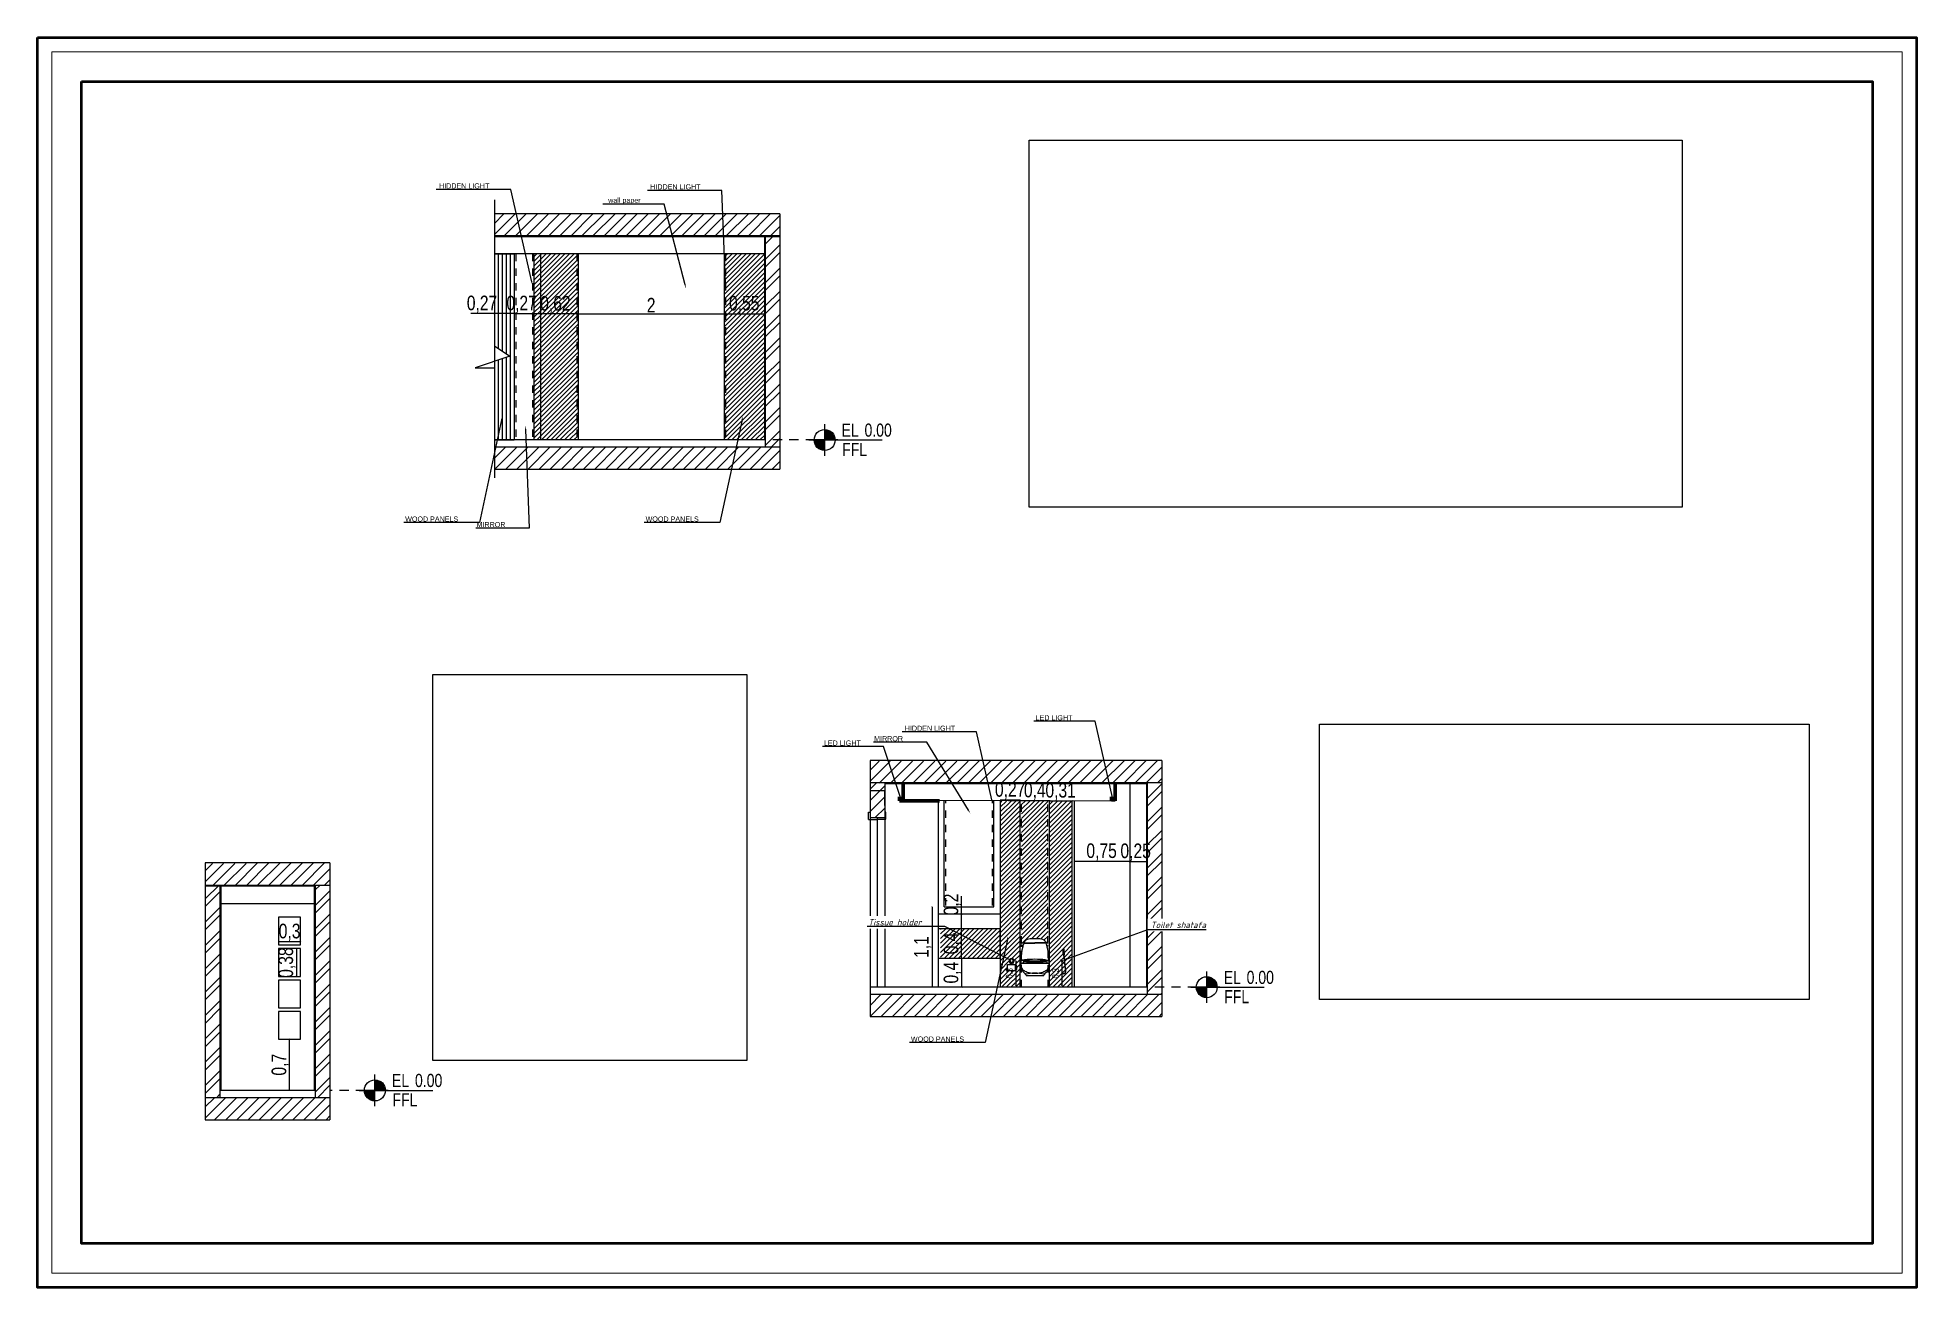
# Model space of a CAD drawing. Header units: inches. Extents: x -279 to 561, y -345 to 342.
# Drawn here: x -198.58 to -172.88, y -144.35 to -127.26 of the extents above; entities that cross this region are included whole.
import ezdxf
from ezdxf import colors
from ezdxf.entities.mleader import LeaderData, LeaderLine
from ezdxf.enums import TextEntityAlignment as Align
from ezdxf.math import Vec2, Vec3

# ---------------------------------------------------------------- set-up
doc = ezdxf.new("R2010")
doc.units = ezdxf.units.IN
doc.header["$LTSCALE"] = 0.5
doc.header["$MEASUREMENT"] = 0
doc.linetypes.add('HIDDEN2', pattern=[0.1875, 0.125, -0.0625])
doc.linetypes.add('MV-X3EW$0$HIDDEN', pattern=[0.375, 0.25, -0.125])
for name, color, linetype in [('A-ANNO-LEVL-100', 7, 'Continuous'), ('BD-ALCIPAN', 124, 'Continuous'), ('BD-AYDINLATMA', 40, 'Continuous'), ('CADER', 7, 'Continuous'), ('col', 36, 'Continuous'), ('detail 1', 8, 'Continuous'), ('i dec', 9, 'Continuous'), ('I SECTION', 7, 'Continuous'), ('I WALL2', 3, 'Continuous'), ('LIGHT', 2, 'Continuous'), ('model', 250, 'Continuous'), ('MV-X3EW$0$M-HVAC-SLDF', 2, 'Continuous'), ('S-DIM', 7, 'Continuous'), ('TEXT', 3, 'Continuous'), ('WAL', 7, 'Continuous'), ('WATER', 50, 'Continuous'), ('WC-DET1', 15, 'Continuous'), ('WC-OUTL', 7, 'Continuous'), ('WC-SERIAL', 4, 'Continuous'), ('WFRAME', 6, 'Continuous')]:
    doc.layers.add(name, color=color, linetype=linetype)
doc.layers.add('G-ANNO-HLIN', color=5, linetype='Continuous', lineweight=50)
doc.styles.add('ROM', font='AGENCYR.TTF', dxfattribs={"width": 0.8})
doc.styles.get("Standard").update_dxf_attribs({"font": 'arial.ttf'})
doc.styles.add('T25-50', font='STENCIL.shx', dxfattribs={"height": 0.125})
doc.styles.add('WMF-Arial0', font='arial.ttf', dxfattribs={"width": 0.75})
doc.styles.add('Чертежный курсив', font='isocpeui.ttf')
doc.dimstyles.new('Copy(9) of ISO-25', dxfattribs={"dimtxt": 0.2, "dimasz": 0.02, "dimexe": 0.05, "dimexo": 0.05, "dimgap": 0.02, "dimtad": 1, "dimtxsty": 'ROM', "dimblk": 'ARCHTICK', "dimcen": 0.03, "dimse1": 1, "dimse2": 1, "dimclrd": 248, "dimclrt": 248, "dimadec": 0, "dimazin": 0, "dimtfac": 1, "dimtmove": 0, "dimatfit": 3, "dimldrblk": 'DOT', "dimfxl": 1, "dimarcsym": 0})
doc.dimstyles.new('Emana', dxfattribs={"dimscale": 0, "dimtxt": 0.09375, "dimasz": 0.04, "dimexe": 0, "dimexo": 0, "dimgap": 0.04, "dimtad": 1, "dimdec": 1, "dimzin": 0, "dimdsep": 46, "dimtxsty": 'WMF-Arial0', "dimblk": 'ARCHTICK', "dimcen": 1, "dimse1": 1, "dimse2": 1, "dimclrd": 7, "dimclrt": 7, "dimadec": 0, "dimazin": 0, "dimtfac": 1, "dimtdec": 1, "dimtix": 1, "dimtmove": 2, "dimatfit": 3, "dimldrblk": 'Osama', "dimfxl": 0, "dimtolj": 1, "dimtzin": 0, "dimarcsym": 0})
doc.dimstyles.get("Standard").update_dxf_attribs({"dimtxt": 0.18, "dimasz": 0.18, "dimexe": 0.18, "dimexo": 0.0625, "dimgap": 0.09, "dimtad": 0, "dimtih": 1, "dimtoh": 1, "dimzin": 0, "dimdsep": 46, "dimtxsty": 'Standard', "dimcen": 0.09, "dimadec": 0, "dimazin": 0, "dimtfac": 1, "dimtofl": 0, "dimtmove": 0, "dimatfit": 3, "dimfxl": 1, "dimtolj": 1, "dimtzin": 0, "dimarcsym": 0})
picture_1 = doc.add_image_def('image12.jpg', size_in_pixel=(3840, 2160))
picture_2 = doc.add_image_def('image14.jpg', size_in_pixel=(3840, 2160))
picture_3 = doc.add_image_def('image15.jpg', size_in_pixel=(1631, 2005))
pattern_1 = [(45, (-103.90245, 34.97428), (-0.031819805, 0.031819805), [])]
pattern_2 = [(45, (-348.95576, -129.93962), (-0.159099, 0.159099), []), (45, (-348.8497, -129.93962), (-0.159099, 0.159099), [])]

# ---------------------------------------------------------------- blocks, each defined once
blk = doc.blocks.new('*U473')
h = blk.add_hatch(color=256)
h.dxf.hatch_style = 1
h.paths.add_polyline_path([(0, 50), (0, 0), (50, 0, 0.414214)])
h.paths.add_polyline_path([(0, 0), (-50, 0, 0.414214), (0, -50)])
for p, q in [((-75, 0), (63.1, 0)), ((63.1, 0), (-50, 0)), ((0, -75), (0, 75)), ((0, 0), (274.6, 0))]:
    blk.add_line(p, q)
blk.add_circle((0, 0), 50)
at = {"style": 'T25-50', "width": 0.8}
for s, p in [('EL', (81.1, 15.3)), ('FFL', (83.5, -76.3))]:
    blk.add_text(s, height=62.5, dxfattribs=at).set_placement(p)
blk.add_attdef('LEVEL', (190.3, 15.9), '', height=62.5, dxfattribs=at)
blk = doc.blocks.new('_ArchTick')
at = {"color": 0, "linetype": 'ByBlock', "const_width": 0.15}
blk.add_lwpolyline([(-0.5, -0.5), (0.5, 0.5)], dxfattribs=at)
blk = doc.blocks.new('*D702')
at = {"layer": 'Defpoints', "color": 0, "transparency": 16777216}
for p in [(-419.137, -144.157), (-417.138, -144.157), (-417.138, -144.469)]:
    blk.add_point(p, dxfattribs=at)
at = {"layer": 'WAL', "color": 248, "lineweight": -2, "transparency": 16777216}
blk.add_line((-419.137, -144.469), (-417.138, -144.469), dxfattribs=at)
at = {"layer": 'WAL', "color": 248, "lineweight": -2, "transparency": 16777216, "xscale": 0.02, "yscale": 0.02, "zscale": 0.02, "rotation": 180}
blk.add_blockref('_ArchTick', (-419.137, -144.469), dxfattribs=at)
at = {"layer": 'WAL', "color": 248, "lineweight": -2, "transparency": 16777216, "xscale": 0.02, "yscale": 0.02, "zscale": 0.02}
blk.add_blockref('_ArchTick', (-417.138, -144.469), dxfattribs=at)
at = {"layer": 'WAL', "color": 248, "transparency": 16777216, "insert": (-418.137, -144.349), "char_height": 0.2, "attachment_point": 5, "style": 'ROM'}
blk.add_mtext('2', dxfattribs=at)
blk = doc.blocks.new('_DOT')
at = {"color": 0, "linetype": 'ByBlock'}
blk.add_line((-0.5, 0), (-1, 0), dxfattribs=at)
at = {"color": 0, "linetype": 'ByBlock', "const_width": 0.5}
blk.add_lwpolyline([(-0.25, 0, 1), (0.25, 0, 1)], format="xyb", close=True, dxfattribs=at)
blk = doc.blocks.new('*D706')
at = {"layer": 'Defpoints', "color": 0, "transparency": 16777216}
for p in [(-417.138, -144.418), (-416.586, -144.418), (-416.586, -144.467)]:
    blk.add_point(p, dxfattribs=at)
at = {"layer": 'WAL', "color": 248, "lineweight": -2, "transparency": 16777216}
blk.add_line((-417.138, -144.467), (-416.586, -144.467), dxfattribs=at)
at = {"layer": 'WAL', "color": 248, "lineweight": -2, "transparency": 16777216, "xscale": 0.02, "yscale": 0.02, "zscale": 0.02, "rotation": 180}
blk.add_blockref('_ArchTick', (-417.138, -144.467), dxfattribs=at)
at = {"layer": 'WAL', "color": 248, "lineweight": -2, "transparency": 16777216, "xscale": 0.02, "yscale": 0.02, "zscale": 0.02}
blk.add_blockref('_ArchTick', (-416.586, -144.467), dxfattribs=at)
at = {"layer": 'WAL', "color": 248, "transparency": 16777216, "insert": (-416.862, -144.34), "char_height": 0.2, "attachment_point": 5, "style": 'ROM'}
blk.add_mtext('0,55', dxfattribs=at)
blk = doc.blocks.new('*D703')
at = {"layer": 'Defpoints', "color": 0, "transparency": 16777216}
for p in [(-419.762, -144.469), (-419.762, -144.835), (-419.137, -144.835)]:
    blk.add_point(p, dxfattribs=at)
at = {"layer": 'WAL', "color": 248, "lineweight": -2, "transparency": 16777216}
blk.add_line((-419.137, -144.469), (-419.762, -144.469), dxfattribs=at)
at = {"layer": 'WAL', "color": 248, "lineweight": -2, "transparency": 16777216, "xscale": 0.02, "yscale": 0.02, "zscale": 0.02, "rotation": 180}
blk.add_blockref('_ArchTick', (-419.762, -144.469), dxfattribs=at)
at = {"layer": 'WAL', "color": 248, "lineweight": -2, "transparency": 16777216, "xscale": 0.02, "yscale": 0.02, "zscale": 0.02}
blk.add_blockref('_ArchTick', (-419.137, -144.469), dxfattribs=at)
at = {"layer": 'WAL', "color": 248, "transparency": 16777216, "insert": (-419.449, -144.342), "char_height": 0.2, "attachment_point": 5, "style": 'ROM'}
blk.add_mtext('0,62', dxfattribs=at)
blk = doc.blocks.new('*D704')
at = {"layer": 'Defpoints', "color": 0, "transparency": 16777216}
for p in [(-420.012, -144.466), (-420.012, -144.519), (-419.742, -144.526)]:
    blk.add_point(p, dxfattribs=at)
at = {"layer": 'WAL', "color": 248, "lineweight": -2, "transparency": 16777216}
blk.add_line((-419.742, -144.466), (-420.012, -144.466), dxfattribs=at)
at = {"layer": 'WAL', "color": 248, "lineweight": -2, "transparency": 16777216, "xscale": 0.02, "yscale": 0.02, "zscale": 0.02, "rotation": 180}
blk.add_blockref('_ArchTick', (-420.012, -144.466), dxfattribs=at)
at = {"layer": 'WAL', "color": 248, "lineweight": -2, "transparency": 16777216, "xscale": 0.02, "yscale": 0.02, "zscale": 0.02}
blk.add_blockref('_ArchTick', (-419.742, -144.466), dxfattribs=at)
at = {"layer": 'WAL', "color": 248, "transparency": 16777216, "insert": (-419.912, -144.338), "char_height": 0.2, "attachment_point": 5, "style": 'ROM'}
blk.add_mtext('0,27', dxfattribs=at)
blk = doc.blocks.new('*D705')
at = {"layer": 'Defpoints', "color": 0, "transparency": 16777216}
for p in [(-420.282, -144.312), (-420.012, -144.312), (-420.282, -144.464)]:
    blk.add_point(p, dxfattribs=at)
at = {"layer": 'WAL', "color": 248, "lineweight": -2, "transparency": 16777216}
for p, q in [((-420.282, -144.464), (-420.606, -144.464)), ((-420.012, -144.464), (-420.282, -144.464))]:
    blk.add_line(p, q, dxfattribs=at)
at = {"layer": 'WAL', "color": 248, "lineweight": -2, "transparency": 16777216, "xscale": 0.02, "yscale": 0.02, "zscale": 0.02, "rotation": 180}
blk.add_blockref('_ArchTick', (-420.282, -144.464), dxfattribs=at)
at = {"layer": 'WAL', "color": 248, "lineweight": -2, "transparency": 16777216, "xscale": 0.02, "yscale": 0.02, "zscale": 0.02}
blk.add_blockref('_ArchTick', (-420.012, -144.464), dxfattribs=at)
at = {"layer": 'WAL', "color": 248, "transparency": 16777216, "insert": (-420.454, -144.337), "char_height": 0.2, "attachment_point": 5, "style": 'ROM'}
blk.add_mtext('0,27', dxfattribs=at)
blk = doc.blocks.new('*D708')
at = {"layer": 'Defpoints', "color": 0, "transparency": 16777216}
for p in [(-415.78, -152.28), (-415.783, -152.68), (-415.78, -152.68)]:
    blk.add_point(p, dxfattribs=at)
at = {"layer": 'WAL', "color": 248, "lineweight": -2, "transparency": 16777216}
blk.add_line((-415.783, -152.28), (-415.783, -152.68), dxfattribs=at)
at = {"layer": 'WAL', "color": 248, "lineweight": -2, "transparency": 16777216, "xscale": 0.02, "yscale": 0.02, "zscale": 0.02}
for p, rotation in [((-415.783, -152.28), 90), ((-415.783, -152.68), 270)]:
    blk.add_blockref('_ArchTick', p, dxfattribs=dict(at, rotation=rotation))
at = {"layer": 'WAL', "color": 248, "transparency": 16777216, "insert": (-415.91, -152.48), "char_height": 0.2, "attachment_point": 5, "rotation": 90, "style": 'ROM'}
blk.add_mtext('0,4', dxfattribs=at)
blk = doc.blocks.new('*D709')
at = {"layer": 'Defpoints', "color": 0, "transparency": 16777216}
for p in [(-415.783, -151.88), (-415.783, -151.88), (-415.783, -152.28)]:
    blk.add_point(p, dxfattribs=at)
at = {"layer": 'WAL', "color": 248, "lineweight": -2, "transparency": 16777216}
blk.add_line((-415.783, -152.28), (-415.783, -151.88), dxfattribs=at)
at = {"layer": 'WAL', "color": 248, "lineweight": -2, "transparency": 16777216, "xscale": 0.02, "yscale": 0.02, "zscale": 0.02}
for p, rotation in [((-415.783, -151.88), 90), ((-415.783, -152.28), 270)]:
    blk.add_blockref('_ArchTick', p, dxfattribs=dict(at, rotation=rotation))
at = {"layer": 'WAL', "color": 248, "transparency": 16777216, "insert": (-415.91, -152.08), "char_height": 0.2, "attachment_point": 5, "rotation": 90, "style": 'ROM'}
blk.add_mtext('0,4', dxfattribs=at)
blk = doc.blocks.new('*D710')
at = {"layer": 'Defpoints', "color": 0, "transparency": 16777216}
for p in [(-415.783, -151.68), (-415.783, -151.68), (-415.783, -151.88)]:
    blk.add_point(p, dxfattribs=at)
at = {"layer": 'WAL', "color": 248, "lineweight": -2, "transparency": 16777216}
for p, q in [((-415.783, -151.68), (-415.783, -151.435)), ((-415.783, -151.88), (-415.783, -151.68))]:
    blk.add_line(p, q, dxfattribs=at)
at = {"layer": 'WAL', "color": 248, "lineweight": -2, "transparency": 16777216, "xscale": 0.02, "yscale": 0.02, "zscale": 0.02}
for p, rotation in [((-415.783, -151.68), 90), ((-415.783, -151.88), 270)]:
    blk.add_blockref('_ArchTick', p, dxfattribs=dict(at, rotation=rotation))
at = {"layer": 'WAL', "color": 248, "transparency": 16777216, "insert": (-415.91, -151.548), "char_height": 0.2, "attachment_point": 5, "rotation": 90, "style": 'ROM'}
blk.add_mtext('0,2', dxfattribs=at)
blk = doc.blocks.new('*D711')
at = {"layer": 'Defpoints', "color": 0, "transparency": 16777216}
for p in [(-416.538, -151.58), (-416.538, -152.68), (-416.187, -152.68)]:
    blk.add_point(p, dxfattribs=at)
at = {"layer": 'WAL', "color": 248, "lineweight": -2, "transparency": 16777216}
blk.add_line((-416.187, -151.58), (-416.187, -152.68), dxfattribs=at)
at = {"layer": 'WAL', "color": 248, "lineweight": -2, "transparency": 16777216, "xscale": 0.02, "yscale": 0.02, "zscale": 0.02}
for p, rotation in [((-416.187, -151.58), 90), ((-416.187, -152.68), 270)]:
    blk.add_blockref('_ArchTick', p, dxfattribs=dict(at, rotation=rotation))
at = {"layer": 'WAL', "color": 248, "transparency": 16777216, "insert": (-416.314, -152.13), "char_height": 0.2, "attachment_point": 5, "rotation": 90, "style": 'ROM'}
blk.add_mtext('1,1', dxfattribs=at)
blk = doc.blocks.new('969669699696')
at = {"color": 7, "linetype": 'Continuous', "lineweight": -3}
for p, q in [((-1445471, 39928), (-1445471, 39787)), ((-1445469, 39928), (-1445469, 39787)), ((-1445450, 40030), (-1445450, 40096)), ((-1445450, 40046), (-1445450, 40030)), ((-1445450, 40030), (-1445450, 40020)), ((-1445450, 40030), (-1445440, 40030)), ((-1445450, 40020), (-1445440, 40020)), ((-1445446, 40020), (-1445420, 39787)), ((-1445444, 40020), (-1445418, 39787)), ((-1445440, 40030), (-1445440, 40096)), ((-1445440, 40046), (-1445440, 40030)), ((-1445440, 40030), (-1445440, 40020))]:
    blk.add_line(p, q, dxfattribs=at)
for centre, radius in [((-1445445, 40096), 5), ((-1445470, 39938), 9.31), ((-1445470, 39938), 3.8)]:
    blk.add_circle(centre, radius, dxfattribs=at)
for centre, radius, start, end in [((-1445445, 40038), 9.31, 122.4967, 237.5033), ((-1445445, 40038), 9.31, 122.4967, 237.5033), ((-1445445, 40038), 9.31, 302.4967, 57.5033), ((-1445445, 40038), 9.31, 302.4967, 57.5033), ((-1445445, 39787), 26.5, 180, 0), ((-1445445, 39787), 24.5, 180, 0)]:
    blk.add_arc(centre, radius, start, end, dxfattribs=at)
blk = doc.blocks.new('*D718')
at = {"color": 7, "lineweight": -2, "transparency": 16777216}
blk.add_line((-414.412, -152.317), (-414.412, -152.66), dxfattribs=at)
at = {"layer": 'Defpoints', "color": 0, "linetype": 'Continuous', "transparency": 16777216}
for p in [(-414.412, -152.317), (-414.412, -152.66), (-414.412, -152.66)]:
    blk.add_point(p, dxfattribs=at)
at = {"color": 7, "linetype": 'Continuous', "lineweight": -2, "transparency": 16777216, "xscale": 0.04, "yscale": 0.04, "zscale": 0.04}
for p, rotation in [((-414.412, -152.317), 90), ((-414.412, -152.66), 270)]:
    blk.add_blockref('_ArchTick', p, dxfattribs=dict(at, rotation=rotation))
at = {"color": 7, "linetype": 'Continuous', "lineweight": -3, "transparency": 16777216, "insert": (-414.5, -152.489), "char_height": 0.0938, "attachment_point": 5, "rotation": 90, "style": 'WMF-Arial0'}
blk.add_mtext('\\A1;0.3', dxfattribs=at)
blk = doc.blocks.new('Osama')
at = {"color": 1}
for p, q in [((0, 25.09), (0, 7.46)), ((0, -7.46), (0, -25.09))]:
    blk.add_line(p, q, dxfattribs=at)
at = {"color": 3}
for p, q in [((-7.46, 0), (-13.43, 0)), ((13.43, 0), (7.46, 0))]:
    blk.add_line(p, q, dxfattribs=at)
at = {"color": 3, "const_width": 4.44}
blk.add_lwpolyline([(-2.22, 0, 1), (2.22, 0, 1)], format="xyb", close=True, dxfattribs=at)
at = {"color": 8}
blk.add_circle((0, 0), 7.46, dxfattribs=at)
blk = doc.blocks.new('858585858585858585858585')
at = {"layer": 'detail 1', "color": 7}
for points in [[(-148.714, -4382.505), (-148.714, -4382.511, 0.414214)], [(-148.642, -4382.498), (-148.686, -4382.498, 0.414214)], [(-148.714, -4382.571), (-148.714, -4382.577, 0.414214)], [(-148.609, -4382.577), (-148.609, -4382.571, 0.414214)]]:
    blk.add_lwpolyline(points, format="xyb", dxfattribs=at)
blk.add_circle((-148.664, -4382.449), 0.0226, dxfattribs=at)
for centre, radius, start, end in [((-148.664, -4382.449), 0.0295, 308.7008, 231.2992), ((-148.936, -4382.456), 0.253, 355.7289, 358.7196), ((-148.392, -4382.456), 0.253, 181.2804, 184.2711)]:
    blk.add_arc(centre, radius, start, end, dxfattribs=at)
at = {"layer": 'model', "color": 7}
for p, q in [((-148.73, -4382.516), (-148.73, -4382.566)), ((-148.724, -4382.566), (-148.724, -4382.516)), ((-148.72, -4382.505), (-148.714, -4382.505)), ((-148.72, -4382.511), (-148.714, -4382.511)), ((-148.599, -4382.566), (-148.599, -4382.56)), ((-148.593, -4382.566), (-148.593, -4382.56)), ((-148.714, -4382.571), (-148.72, -4382.571)), ((-148.72, -4382.577), (-148.714, -4382.577)), ((-148.609, -4382.571), (-148.604, -4382.571)), ((-148.603, -4382.577), (-148.609, -4382.577))]:
    blk.add_line(p, q, dxfattribs=at)
for points in [[(-148.686, -4382.498), (-148.709, -4382.498, 0.414214), (-148.714, -4382.503), (-148.714, -4382.505, 0.414214)], [(-148.714, -4382.511), (-148.714, -4382.571, 0.414214)], [(-148.609, -4382.571), (-148.609, -4382.503, 0.414214), (-148.614, -4382.498), (-148.642, -4382.498, 0.414214)], [(-148.714, -4382.577), (-148.714, -4382.582, 0.414214), (-148.709, -4382.586)], [(-148.709, -4382.586), (-148.614, -4382.586, 0.414214), (-148.609, -4382.582), (-148.609, -4382.577, 0.414214)]]:
    blk.add_lwpolyline(points, format="xyb", dxfattribs=at)
for centre, radius, start, end in [((-148.72, -4382.516), 0.0104, 90, 180), ((-148.72, -4382.516), 0.00438, 90, 180), ((-148.664, -4382.449), 0.0325, 305.9598, 234.0402), ((-148.936, -4382.456), 0.253, 350.4603, 355.7289), ((-148.392, -4382.456), 0.253, 184.2711, 189.5397), ((-148.596, -4382.56), 0.00303, 0, 180), ((-148.72, -4382.566), 0.0104, 180, 270), ((-148.72, -4382.566), 0.00438, 180, 270), ((-148.604, -4382.566), 0.00438, 270, 0), ((-148.604, -4382.566), 0.0104, 270, 0)]:
    blk.add_arc(centre, radius, start, end, dxfattribs=at)
blk = doc.blocks.new('*D712')
at = {"color": 7, "lineweight": -2, "transparency": 16777216}
blk.add_line((-415.042, -152.317), (-415.042, -152.66), dxfattribs=at)
at = {"layer": 'Defpoints', "color": 0, "linetype": 'Continuous', "transparency": 16777216}
for p in [(-415.042, -152.317), (-415.042, -152.66), (-415.042, -152.66)]:
    blk.add_point(p, dxfattribs=at)
at = {"color": 7, "linetype": 'Continuous', "lineweight": -2, "transparency": 16777216, "xscale": 0.04, "yscale": 0.04, "zscale": 0.04}
for p, rotation in [((-415.042, -152.317), 90), ((-415.042, -152.66), 270)]:
    blk.add_blockref('_ArchTick', p, dxfattribs=dict(at, rotation=rotation))
at = {"color": 7, "linetype": 'Continuous', "lineweight": -3, "transparency": 16777216, "insert": (-415.13, -152.489), "char_height": 0.0938, "attachment_point": 5, "rotation": 90, "style": 'WMF-Arial0'}
blk.add_mtext('\\A1;0.3', dxfattribs=at)
blk = doc.blocks.new('efrfr')
blk.add_line((-302.931, -193.23), (-302.692, -193.23))
at = {"layer": 'WC-DET1', "color": 7}
for p, q in [((-302.985, -192.83), (-302.975, -192.825)), ((-302.959, -193.019), (-302.975, -193.019)), ((-302.965, -193.024), (-302.975, -193.024)), ((-302.968, -193.027), (-302.963, -193.023)), ((-302.953, -192.782), (-302.812, -192.782)), ((-302.67, -192.782), (-302.812, -192.782)), ((-302.664, -193.019), (-302.648, -193.019)), ((-302.655, -193.027), (-302.66, -193.023)), ((-302.658, -193.024), (-302.648, -193.024)), ((-302.967, -193.038), (-302.977, -193.055)), ((-302.977, -193.055), (-302.646, -193.055)), ((-302.656, -193.038), (-302.646, -193.055))]:
    blk.add_line(p, q, dxfattribs=at)
at = {"layer": 'WC-DET1', "color": 8}
for p, q in [((-302.972, -193.019), (-302.972, -193.024)), ((-302.97, -193.019), (-302.97, -193.024)), ((-302.956, -192.786), (-302.812, -192.786)), ((-302.667, -192.786), (-302.812, -192.786)), ((-302.653, -193.019), (-302.653, -193.024)), ((-302.651, -193.019), (-302.651, -193.024)), ((-303.004, -193.06), (-302.619, -193.06)), ((-302.95, -193.055), (-302.95, -193.06)), ((-302.924, -193.031), (-302.924, -193.033)), ((-302.91, -193.032), (-302.91, -193.033)), ((-302.91, -193.055), (-302.91, -193.06)), ((-302.886, -193.033), (-302.886, -193.041)), ((-302.737, -193.033), (-302.737, -193.041)), ((-302.713, -193.032), (-302.713, -193.033)), ((-302.713, -193.055), (-302.713, -193.06)), ((-302.699, -193.031), (-302.699, -193.033)), ((-302.673, -193.055), (-302.673, -193.06))]:
    blk.add_line(p, q, dxfattribs=at)
at = {"layer": 'WC-DET1', "color": 7}
for points in [[(-303.004, -193.105, 0.17769), (-302.993, -193.136, 0.103637), (-302.948, -193.171, 0.063763), (-302.89, -193.191, 0.049941), (-302.812, -193.199, 0.049941)], [(-302.812, -193.199, 0.049941), (-302.733, -193.191, 0.063763), (-302.675, -193.171, 0.103637), (-302.63, -193.136, 0.17769), (-302.619, -193.105, 0.17769)]]:
    blk.add_lwpolyline(points, format="xyb", dxfattribs=at)
for centre, radius, start, end in [((-302.298, -193.017), 0.704, 163.2461, 165.3546), ((-302.812, -191.361), 1.674, 264.6345, 275.3655), ((-302.951, -193.035), 0.0179, 96.3894, 135), ((-302.812, -194.279), 1.27, 83.6106, 96.3894), ((-302.672, -193.035), 0.0179, 45, 83.6106), ((-302.965, -193.039), 0.00269, 84.7536, 152.2445), ((-302.812, -191.369), 1.674, 264.7536, 275.2464), ((-302.658, -193.039), 0.00269, 27.7555, 95.2464)]:
    blk.add_arc(centre, radius, start, end, dxfattribs=at)
at = {"layer": 'WC-DET1', "color": 8}
for centre, radius, start, end in [((-302.812, -192.043), 0.987, 261.4414, 278.5586), ((-302.812, -193.752), 0.553, 76.8794, 103.1206), ((-302.917, -193.033), 0.00673, 180, 0), ((-302.706, -193.033), 0.00673, 180, 0)]:
    blk.add_arc(centre, radius, start, end, dxfattribs=at)
at = {"layer": 'WC-OUTL'}
for p, q in [((-302.998, -192.814), (-302.972, -192.814)), ((-302.998, -192.83), (-302.985, -192.83)), ((-302.975, -193.019), (-302.998, -193.019)), ((-302.975, -193.024), (-302.995, -193.024)), ((-302.985, -192.83), (-302.985, -192.837)), ((-302.984, -192.839), (-302.979, -192.839)), ((-302.975, -193.019), (-302.975, -193.024)), ((-302.961, -192.786), (-302.956, -192.786)), ((-302.958, -192.782), (-302.953, -192.782)), ((-302.955, -192.783), (-302.955, -192.784)), ((-302.665, -192.782), (-302.67, -192.782)), ((-302.668, -192.783), (-302.668, -192.784)), ((-302.662, -192.786), (-302.667, -192.786)), ((-302.648, -193.019), (-302.625, -193.019)), ((-302.648, -193.019), (-302.648, -193.024)), ((-302.648, -193.024), (-302.628, -193.024))]:
    blk.add_line(p, q, dxfattribs=at)
for points in [[(-303.003, -193.031, 0.015522), (-303.004, -193.105)], [(-303.004, -193.105, 0.132298), (-302.991, -193.155, 0.106676), (-302.948, -193.202, 0.003102), (-302.946, -193.203)], [(-302.619, -193.105, -0.132298), (-302.632, -193.155, -0.106676), (-302.675, -193.202, -0.003102), (-302.677, -193.203)], [(-302.619, -193.105, 0.015522), (-302.62, -193.031, 0.05503)]]:
    blk.add_lwpolyline(points, format="xyb", dxfattribs=at)
for centre, radius, start, end in [((-302.89, -192.809), 0.0763, 97.0231, 157.0495), ((-302.812, -193.445), 0.718, 90, 97.0231), ((-302.812, -193.445), 0.718, 82.9769, 90), ((-302.733, -192.809), 0.0763, 22.9505, 82.9769), ((-302.998, -192.822), 0.00798, 90, 270), ((-302.995, -193.031), 0.00718, 90, 176.7795), ((-302.298, -193.017), 0.704, 165.3546, 179.9039), ((-302.998, -193.016), 0.00359, 179.9039, 270), ((-302.984, -192.837), 0.00179, 180, 270), ((-302.298, -193.017), 0.704, 160.9632, 163.2461), ((-302.961, -192.788), 0.00179, 90, 160.9632), ((-302.958, -192.78), 0.00179, 157.0495, 270), ((-302.956, -192.784), 0.00179, 270, 0), ((-302.953, -192.783), 0.00179, 90, 180), ((-302.67, -192.783), 0.00179, 0, 90), ((-302.667, -192.784), 0.00179, 180, 270), ((-302.665, -192.78), 0.00179, 270, 22.9505), ((-302.662, -192.788), 0.00179, 19.0368, 90), ((-303.325, -193.017), 0.704, 0.0961, 19.0368), ((-302.628, -193.031), 0.00718, 3.2205, 90), ((-302.625, -193.016), 0.00359, 270, 0.0961), ((-302.975, -193.237), 0.0449, 10.1527, 49.8601), ((-302.648, -193.237), 0.0449, 130.1399, 169.8473)]:
    blk.add_arc(centre, radius, start, end, dxfattribs=at)
blk = doc.blocks.new('*D713')
at = {"layer": 'Defpoints', "color": 0, "transparency": 16777216}
for p in [(-414.582, -150.127), (-414.983, -150.399), (-414.582, -150.399)]:
    blk.add_point(p, dxfattribs=at)
at = {"layer": 'WAL', "color": 248, "lineweight": -2, "transparency": 16777216}
blk.add_line((-414.983, -150.127), (-414.582, -150.127), dxfattribs=at)
at = {"layer": 'WAL', "color": 248, "lineweight": -2, "transparency": 16777216, "xscale": 0.02, "yscale": 0.02, "zscale": 0.02, "rotation": 180}
blk.add_blockref('_ArchTick', (-414.983, -150.127), dxfattribs=at)
at = {"layer": 'WAL', "color": 248, "lineweight": -2, "transparency": 16777216, "xscale": 0.02, "yscale": 0.02, "zscale": 0.02}
blk.add_blockref('_ArchTick', (-414.582, -150.127), dxfattribs=at)
at = {"layer": 'WAL', "color": 248, "transparency": 16777216, "insert": (-414.782, -150), "char_height": 0.2, "attachment_point": 5, "style": 'ROM'}
blk.add_mtext('0,4', dxfattribs=at)
blk = doc.blocks.new('*D714')
at = {"layer": 'Defpoints', "color": 0, "transparency": 16777216}
for p in [(-414.582, -150.035), (-414.275, -150.035), (-414.275, -150.13)]:
    blk.add_point(p, dxfattribs=at)
at = {"layer": 'WAL', "color": 248, "lineweight": -2, "transparency": 16777216}
blk.add_line((-414.582, -150.13), (-414.275, -150.13), dxfattribs=at)
at = {"layer": 'WAL', "color": 248, "lineweight": -2, "transparency": 16777216, "xscale": 0.02, "yscale": 0.02, "zscale": 0.02, "rotation": 180}
blk.add_blockref('_ArchTick', (-414.582, -150.13), dxfattribs=at)
at = {"layer": 'WAL', "color": 248, "lineweight": -2, "transparency": 16777216, "xscale": 0.02, "yscale": 0.02, "zscale": 0.02}
blk.add_blockref('_ArchTick', (-414.275, -150.13), dxfattribs=at)
at = {"layer": 'WAL', "color": 248, "transparency": 16777216, "insert": (-414.428, -150.003), "char_height": 0.2, "attachment_point": 5, "style": 'ROM'}
blk.add_mtext('0,31', dxfattribs=at)
blk = doc.blocks.new('*D715')
at = {"layer": 'Defpoints', "color": 0, "transparency": 16777216}
for p in [(-415.255, -150.119), (-415.255, -150.246), (-414.983, -150.246)]:
    blk.add_point(p, dxfattribs=at)
at = {"layer": 'WAL', "color": 248, "lineweight": -2, "transparency": 16777216}
blk.add_line((-414.983, -150.119), (-415.255, -150.119), dxfattribs=at)
at = {"layer": 'WAL', "color": 248, "lineweight": -2, "transparency": 16777216, "xscale": 0.02, "yscale": 0.02, "zscale": 0.02, "rotation": 180}
blk.add_blockref('_ArchTick', (-415.255, -150.119), dxfattribs=at)
at = {"layer": 'WAL', "color": 248, "lineweight": -2, "transparency": 16777216, "xscale": 0.02, "yscale": 0.02, "zscale": 0.02}
blk.add_blockref('_ArchTick', (-414.983, -150.119), dxfattribs=at)
at = {"layer": 'WAL', "color": 248, "transparency": 16777216, "insert": (-415.119, -149.992), "char_height": 0.2, "attachment_point": 5, "style": 'ROM'}
blk.add_mtext('0,27', dxfattribs=at)
blk = doc.blocks.new('*D716')
at = {"layer": 'Defpoints', "color": 0, "transparency": 16777216}
for p in [(-414.243, -150.925), (-413.493, -150.925), (-413.493, -150.957)]:
    blk.add_point(p, dxfattribs=at)
at = {"layer": 'WAL', "color": 248, "lineweight": -2, "transparency": 16777216}
blk.add_line((-414.243, -150.957), (-413.493, -150.957), dxfattribs=at)
at = {"layer": 'WAL', "color": 248, "lineweight": -2, "transparency": 16777216, "xscale": 0.02, "yscale": 0.02, "zscale": 0.02, "rotation": 180}
blk.add_blockref('_ArchTick', (-414.243, -150.957), dxfattribs=at)
at = {"layer": 'WAL', "color": 248, "lineweight": -2, "transparency": 16777216, "xscale": 0.02, "yscale": 0.02, "zscale": 0.02}
blk.add_blockref('_ArchTick', (-413.493, -150.957), dxfattribs=at)
at = {"layer": 'WAL', "color": 248, "transparency": 16777216, "insert": (-413.868, -150.83), "char_height": 0.2, "attachment_point": 5, "style": 'ROM'}
blk.add_mtext('0,75', dxfattribs=at)
blk = doc.blocks.new('*D717')
at = {"layer": 'Defpoints', "color": 0, "transparency": 16777216}
for p in [(-413.243, -150.958), (-413.243, -150.959), (-413.493, -151.352)]:
    blk.add_point(p, dxfattribs=at)
at = {"layer": 'WAL', "color": 248, "lineweight": -2, "transparency": 16777216}
blk.add_line((-413.493, -150.959), (-413.243, -150.959), dxfattribs=at)
at = {"layer": 'WAL', "color": 248, "lineweight": -2, "transparency": 16777216, "xscale": 0.02, "yscale": 0.02, "zscale": 0.02, "rotation": 180}
blk.add_blockref('_ArchTick', (-413.493, -150.959), dxfattribs=at)
at = {"layer": 'WAL', "color": 248, "lineweight": -2, "transparency": 16777216, "xscale": 0.02, "yscale": 0.02, "zscale": 0.02}
blk.add_blockref('_ArchTick', (-413.243, -150.959), dxfattribs=at)
at = {"layer": 'WAL', "color": 248, "transparency": 16777216, "insert": (-413.402, -150.832), "char_height": 0.2, "attachment_point": 5, "style": 'ROM'}
blk.add_mtext('0,25', dxfattribs=at)
blk = doc.blocks.new('5858588558588585')
at = {"layer": 'BD-ALCIPAN'}
blk.add_line((1692127, -457903), (1692082, -457903), dxfattribs=at)
blk.add_lwpolyline([(1692127, -457869), (1692127, -457908)], dxfattribs=at)
at = {"layer": 'BD-AYDINLATMA'}
for p, q in [((1692128, -457855), (1692153, -457855)), ((1692137, -457859), (1692137, -457869)), ((1692141, -457844), (1692141, -457866)), ((1692145, -457859), (1692145, -457869))]:
    blk.add_line(p, q, dxfattribs=at)
blk.add_circle((1692141, -457855), 5.86, dxfattribs=at)
at = {"layer": 'i dec'}
for p, q in [((1692082, -457908), (1692127, -457908)), ((1692127, -457908), (1692157, -457908)), ((1692157, -457869), (1692157, -457908))]:
    blk.add_line(p, q, dxfattribs=at)
at = {"layer": 'I SECTION'}
blk.add_line((1692082, -457903), (1692082, -457908), dxfattribs=at)
at = {"layer": 'I WALL2'}
blk.add_line((1692157, -457869), (1692127, -457869), dxfattribs=at)
blk = doc.blocks.new('*D720')
at = {"layer": 'Defpoints', "color": 0, "transparency": 16777216}
for p in [(-407.572, -156.955), (-407.272, -156.955), (-407.572, -157.029)]:
    blk.add_point(p, dxfattribs=at)
at = {"layer": 'WAL', "color": 248, "lineweight": -2, "transparency": 16777216}
blk.add_line((-407.272, -157.029), (-407.572, -157.029), dxfattribs=at)
at = {"layer": 'WAL', "color": 248, "lineweight": -2, "transparency": 16777216, "xscale": 0.02, "yscale": 0.02, "zscale": 0.02, "rotation": 180}
blk.add_blockref('_ArchTick', (-407.572, -157.029), dxfattribs=at)
at = {"layer": 'WAL', "color": 248, "lineweight": -2, "transparency": 16777216, "xscale": 0.02, "yscale": 0.02, "zscale": 0.02}
blk.add_blockref('_ArchTick', (-407.272, -157.029), dxfattribs=at)
at = {"layer": 'WAL', "color": 248, "transparency": 16777216, "insert": (-407.422, -156.902), "char_height": 0.2, "attachment_point": 5, "style": 'ROM'}
blk.add_mtext('0,3', dxfattribs=at)
blk = doc.blocks.new('*D722')
at = {"layer": 'Defpoints', "color": 0, "transparency": 16777216}
for p in [(-407.422, -158.356), (-407.422, -158.356), (-407.416, -159.056)]:
    blk.add_point(p, dxfattribs=at)
at = {"layer": 'WAL', "color": 248, "lineweight": -2, "transparency": 16777216}
blk.add_line((-407.422, -159.056), (-407.422, -158.356), dxfattribs=at)
at = {"layer": 'WAL', "color": 248, "lineweight": -2, "transparency": 16777216, "xscale": 0.02, "yscale": 0.02, "zscale": 0.02}
for p, rotation in [((-407.422, -158.356), 90), ((-407.422, -159.056), 270)]:
    blk.add_blockref('_ArchTick', p, dxfattribs=dict(at, rotation=rotation))
at = {"layer": 'WAL', "color": 248, "transparency": 16777216, "insert": (-407.549, -158.706), "char_height": 0.2, "attachment_point": 5, "rotation": 90, "style": 'ROM'}
blk.add_mtext('0,7', dxfattribs=at)
blk = doc.blocks.new('*D721')
at = {"layer": 'Defpoints', "color": 0, "transparency": 16777216}
for p in [(-407.329, -157.124), (-407.329, -157.503), (-407.329, -157.503)]:
    blk.add_point(p, dxfattribs=at)
at = {"layer": 'WAL', "color": 248, "lineweight": -2, "transparency": 16777216}
blk.add_line((-407.329, -157.124), (-407.329, -157.503), dxfattribs=at)
at = {"layer": 'WAL', "color": 248, "lineweight": -2, "transparency": 16777216, "xscale": 0.02, "yscale": 0.02, "zscale": 0.02}
for p, rotation in [((-407.329, -157.124), 90), ((-407.329, -157.503), 270)]:
    blk.add_blockref('_ArchTick', p, dxfattribs=dict(at, rotation=rotation))
at = {"layer": 'WAL', "color": 248, "transparency": 16777216, "insert": (-407.456, -157.314), "char_height": 0.2, "attachment_point": 5, "rotation": 90, "style": 'ROM'}
blk.add_mtext('0,38', dxfattribs=at)
blk = doc.blocks.new('*D1071')
at = {"color": 0, "linetype": 'ByBlock', "lineweight": -2, "transparency": 16777216}
for p, q in [((558.652, 342.279), (558.652, 342.473)), ((560.652, 342.279), (560.652, 342.473)), ((558.832, 342.293), (559.172, 342.293)), ((560.472, 342.293), (560.132, 342.293))]:
    blk.add_line(p, q, dxfattribs=at)
at = {"color": 0, "linetype": 'ByBlock', "transparency": 16777216}
for points in [[(558.832, 342.323), (558.832, 342.263), (558.652, 342.293)], [(560.472, 342.323), (560.472, 342.263), (560.652, 342.293)]]:
    blk.add_solid(points, dxfattribs=at)
at = {"layer": 'Defpoints', "color": 0, "linetype": 'ByBlock', "transparency": 16777216}
for p in [(558.652, 342.216), (560.652, 342.293), (560.652, 342.216)]:
    blk.add_point(p, dxfattribs=at)
at = {"layer": 'Defpoints', "color": 0, "ltscale": 0.5, "transparency": 16777216}
for p in [(-209.5, -305.36), (-209.5, -305.81), (-209.5, -305.81)]:
    blk.add_point(p, dxfattribs=at)
at = {"layer": 'S-DIM', "color": 0, "lineweight": -2, "ltscale": 0.5, "transparency": 16777216}
for p, q in [((-209.5, -305.18), (-209.5, -305)), ((-209.563, -305.36), (-209.68, -305.36)), ((-209.563, -305.81), (-209.68, -305.81)), ((-209.5, -305.99), (-209.5, -306.17))]:
    blk.add_line(p, q, dxfattribs=at)
at = {"layer": 'S-DIM', "color": 0, "ltscale": 0.5, "transparency": 16777216}
for points in [[(-209.53, -305.18), (-209.47, -305.18), (-209.5, -305.36)], [(-209.53, -305.99), (-209.47, -305.99), (-209.5, -305.81)]]:
    blk.add_solid(points, dxfattribs=at)
at = {"color": 0, "linetype": 'ByBlock', "transparency": 16777216, "insert": (559.652, 342.293), "char_height": 0.18, "attachment_point": 5}
blk.add_mtext('\\A1;2.0000', dxfattribs=at)
at = {"layer": 'S-DIM', "color": 0, "ltscale": 0.5, "transparency": 16777216, "insert": (-209.5, -305.585), "char_height": 0.18, "attachment_point": 5}
blk.add_mtext('\\A1;0.45', dxfattribs=at)
blk = doc.blocks.new('wffgg')
at = {"linetype": 'Continuous', "lineweight": -3}
h = blk.add_hatch(dxfattribs=at)
h.set_pattern_fill('ANSI31', scale=0.86)
h.set_pattern_definition([(45, (-505.98338, 18.03943), (-0.07601398, 0.07601398), [])])
h.paths.add_polyline_path([(-416.373, -143.095), (-420.282, -143.104), (-420.282, -143.404), (-416.373, -143.395), (-411.758, -143.395), (-416.373, -143.395)])
h = blk.add_hatch(dxfattribs=at)
h.set_pattern_fill('ANSI32', scale=0.6)
h.set_pattern_definition([(45, (-358.45684, -117.0794), (-0.159099, 0.159099), []), (45, (-358.35077, -117.0794), (-0.159099, 0.159099), [])])
h.paths.add_polyline_path([(-416.373, -146.296), (-416.573, -146.296), (-416.573, -143.396), (-416.373, -143.396)])
h = blk.add_hatch(dxfattribs=at)
h.set_pattern_fill('LINE', scale=0.43, angle=90)
h.set_pattern_definition([(90, (-103.90245, 34.97428), (-0.05375, 3e-18), [])])
h.paths.add_polyline_path([(-420.282, -144.908), (-420.072, -145.048), (-420.282, -145.118), (-420.282, -146.196), (-420.012, -146.196), (-420.012, -143.648), (-420.282, -143.648)])
h = blk.add_hatch(dxfattribs=at)
h.set_pattern_fill('ANSI31', scale=0.86)
h.set_pattern_definition([(45, (-317.25663, -117.07939), (-0.07601398, 0.07601398), [])])
h.paths.add_polyline_path([(-411.621, -146.296), (-420.282, -146.296), (-420.282, -146.596), (-416.373, -146.596), (-416.373, -146.296)])
at = {"layer": 'WATER'}
h = blk.add_hatch(dxfattribs=at)
h.set_pattern_fill('ANSI31', color=32, scale=0.36)
h.set_pattern_definition(pattern_1)
h.paths.add_polyline_path([(-419.742, -146.196), (-419.652, -146.196), (-419.652, -143.648), (-419.742, -143.648)])
h = blk.add_hatch(dxfattribs=at)
h.set_pattern_fill('ANSI31', color=32, scale=0.36)
h.set_pattern_definition(pattern_1)
h.paths.add_polyline_path([(-419.137, -143.648), (-419.652, -143.648), (-419.652, -146.196), (-419.137, -146.196)])
h.paths.add_polyline_path([(-417.138, -146.196), (-416.586, -146.196), (-416.586, -143.647), (-417.138, -143.647)])
for p, q in [((-420.282, -142.908), (-420.282, -146.714)), ((-416.373, -143.096), (-420.282, -143.096)), ((-416.373, -143.096), (-416.373, -146.596)), ((-416.373, -143.096), (-416.373, -146.596)), ((-420.282, -143.396), (-416.373, -143.396)), ((-416.586, -143.414), (-416.586, -146.196)), ((-416.573, -143.396), (-416.573, -146.296)), ((-420.282, -143.648), (-420.012, -143.648)), ((-420.012, -143.648), (-420.012, -146.196)), ((-420.012, -143.744), (-420.012, -144.086)), ((-419.742, -143.648), (-419.742, -146.196)), ((-419.652, -143.648), (-419.652, -146.196)), ((-419.137, -143.648), (-419.137, -146.196)), ((-417.138, -143.648), (-417.138, -146.196)), ((-420.072, -145.048), (-420.548, -145.207)), ((-420.282, -144.908), (-420.072, -145.048)), ((-420.548, -145.207), (-420.282, -145.207)), ((-420.282, -146.196), (-420.012, -146.196)), ((-420.282, -146.596), (-416.373, -146.596))]:
    blk.add_line(p, q)
at = {"color": 7}
for p, q in [((-416.373, -143.414), (-420.282, -143.414)), ((-416.586, -143.647), (-420.282, -143.648)), ((-416.573, -146.196), (-420.282, -146.196))]:
    blk.add_line(p, q, dxfattribs=at)
at = {"color": 7, "linetype": 'Continuous'}
for points in [[(-416.373, -146.296), (-420.282, -146.296)], [(-420.282, -146.596), (-416.373, -146.596)]]:
    blk.add_lwpolyline(points, dxfattribs=at)
at = {"layer": 'LIGHT', "color": 1, "linetype": 'HIDDEN2'}
for p, q in [((-419.992, -143.648), (-419.992, -146.196)), ((-419.762, -143.648), (-419.762, -146.196)), ((-419.157, -143.648), (-419.157, -146.196)), ((-417.118, -143.648), (-417.118, -146.196))]:
    blk.add_line(p, q, dxfattribs=at)
at = {"layer": 'MV-X3EW$0$M-HVAC-SLDF', "color": 7, "linetype": 'MV-X3EW$0$HIDDEN'}
blk.add_line((-415.669, -146.196), (-416.592, -146.196), dxfattribs=at)
at = {"layer": 'A-ANNO-LEVL-100', "color": 7, "xscale": 0.002869115383497128, "yscale": 0.002869115383497128, "zscale": 0.002869115383497128}
blk.add_blockref('*U473', (-415.76, -146.196), dxfattribs=at).add_auto_attribs({'LEVEL': '0.00'})
at = {"layer": 'WAL'}
for base, p1, p2, picture, middle in [((-420.282, -144.464), (-420.012, -144.312), (-420.282, -144.312), '*D705', (-420.454, -144.337)), ((-419.7617, -144.4692), (-419.1372, -144.8349), (-419.7617, -144.8349), '*D703', (-419.4494, -144.3422)), ((-417.138, -144.469), (-419.137, -144.157), (-417.138, -144.157), '*D702', (-418.137, -144.349)), ((-416.586, -144.467), (-417.138, -144.418), (-416.586, -144.418), '*D706', (-416.862, -144.34))]:
    dim = blk.add_linear_dim(base=base, p1=p1, p2=p2, dimstyle='Copy(9) of ISO-25', dxfattribs=at)
    dim.commit()
    dim.dimension.update_dxf_attribs({"geometry": picture, "text_midpoint": middle})
dim = blk.add_linear_dim(base=(-420.012, -144.466), p1=(-419.742, -144.526), p2=(-420.012, -144.519), dimstyle='Copy(9) of ISO-25', dxfattribs=at)
dim.commit()
dim.dimension.update_dxf_attribs({"geometry": '*D704', "text_midpoint": (-419.912, -144.466), "dimtype": 128})
at = {"layer": 'TEXT', "color": 7, "lineweight": 15, "ltscale": 8e-05}
ml = blk.add_multileader_mtext('Standard', dxfattribs=at)
ml.set_content('{\\W0.8;HIDDEN LIGHT}', color=7)
ml.set_leader_properties()
ml.build(insert=Vec2(0, 0))
ml.multileader.update_dxf_attribs({"text_right_attachment_type": 6, "dogleg_length": 0.2, "arrow_head_size": 0.05})
ctx = ml.context
ctx.base_point, ctx.char_height, ctx.arrow_head_size, ctx.landing_gap_size, ctx.plane_origin = Vec3(-421.06, -142.715), 0.07, 0.05, 0.09, Vec3(-422.314, -144.745)
ctx.right_attachment, ctx.text_align_type = 6, 1
notes = []
notes.append((ctx, [(0, (1, 1, 0), (-420.06, -142.764), (-1, 0), 0.276, [(0, [(-419.762, -144.079)], 0, [])])]))
ctx.mtext.insert, ctx.mtext.alignment, ctx.mtext.flow_direction = Vec3(-420.698, -142.68), 2, 5
ml = blk.add_multileader_mtext('Standard', dxfattribs=at)
ml.set_content('{\\W0.8;HIDDEN LIGHT}', color=7)
ml.set_leader_properties()
ml.build(insert=Vec2(0, 0))
ml.multileader.update_dxf_attribs({"text_right_attachment_type": 6, "dogleg_length": 0.2, "arrow_head_size": 0.05})
ctx = ml.context
ctx.base_point, ctx.char_height, ctx.arrow_head_size, ctx.landing_gap_size, ctx.plane_origin = Vec3(-418.167, -142.729), 0.07, 0.05, 0.09, Vec3(-419.67, -144.758)
ctx.right_attachment, ctx.text_align_type = 6, 1
notes.append((ctx, [(0, (1, 1, 0), (-417.167, -142.777), (-1, 0), 0.276, [(0, [(-417.118, -144.092)], 0, [])])]))
ctx.mtext.insert, ctx.mtext.alignment, ctx.mtext.flow_direction = Vec3(-417.805, -142.693), 2, 5
ml = blk.add_multileader_mtext('Standard', dxfattribs=at)
ml.set_content('{\\W0.8;wall paper}', color=7)
ml.set_leader_properties()
ml.build(insert=Vec2(0, 0))
ml.multileader.update_dxf_attribs({"text_right_attachment_type": 6, "dogleg_length": 0.2, "arrow_head_size": 0.05})
ctx = ml.context
ctx.base_point, ctx.char_height, ctx.arrow_head_size, ctx.landing_gap_size, ctx.plane_origin = Vec3(-418.772, -142.921), 0.07, 0.05, 0.09, Vec3(-420.212, -144.784)
ctx.right_attachment, ctx.text_align_type = 6, 1
notes.append((ctx, [(0, (1, 1, 0), (-417.958, -142.966), (-1, 0), 0.276, [(0, [(-417.66, -144.119)], 0, [])])]))
ctx.mtext.insert, ctx.mtext.alignment, ctx.mtext.flow_direction = Vec3(-418.503, -142.877), 2, 5
ml = blk.add_multileader_mtext('Standard', dxfattribs=at)
ml.set_content('{\\W0.8;WOOD PANELS}', color=7)
ml.set_leader_properties()
ml.build(insert=Vec2(0, 0))
ml.multileader.update_dxf_attribs({"text_right_attachment_type": 6, "dogleg_length": 0.2, "arrow_head_size": 0.05})
ctx = ml.context
ctx.base_point, ctx.char_height, ctx.arrow_head_size, ctx.landing_gap_size, ctx.plane_origin = Vec3(-421.521, -147.28), 0.07, 0.05, 0.09, Vec3(-421.671, -145.666)
ctx.right_attachment, ctx.text_align_type = 6, 1
notes.append((ctx, [(0, (1, 1, 0), (-420.488, -147.328), (-1, 0), 0.276, [(0, [(-420.176, -145.869)], 0, [])])]))
ctx.mtext.insert, ctx.mtext.alignment, ctx.mtext.flow_direction = Vec3(-421.143, -147.244), 2, 5
ml = blk.add_multileader_mtext('Standard', dxfattribs=at)
ml.set_content('{\\W0.8;WOOD PANELS}', color=7)
ml.set_leader_properties()
ml.build(insert=Vec2(0, 0))
ml.multileader.update_dxf_attribs({"text_right_attachment_type": 6, "dogleg_length": 0.2, "arrow_head_size": 0.05})
ctx = ml.context
ctx.base_point, ctx.char_height, ctx.arrow_head_size, ctx.landing_gap_size, ctx.plane_origin = Vec3(-418.227, -147.28), 0.07, 0.05, 0.09, Vec3(-418.377, -145.666)
ctx.right_attachment, ctx.text_align_type = 6, 1
notes.append((ctx, [(0, (1, 1, 0), (-417.194, -147.328), (-1, 0), 0.276, [(0, [(-416.882, -145.869)], 0, [])])]))
ctx.mtext.insert, ctx.mtext.alignment, ctx.mtext.flow_direction = Vec3(-417.849, -147.244), 2, 5
ml = blk.add_multileader_mtext('Standard', dxfattribs=at)
ml.set_content('{\\W0.8;MIRROR}', color=7)
ml.set_leader_properties()
ml.build(insert=Vec2(0, 0))
ml.multileader.update_dxf_attribs({"text_right_attachment_type": 6, "dogleg_length": 0.2, "arrow_head_size": 0.05})
ctx = ml.context
ctx.base_point, ctx.char_height, ctx.arrow_head_size, ctx.landing_gap_size, ctx.plane_origin = Vec3(-420.576, -147.355), 0.07, 0.05, 0.09, Vec3(-422.196, -144.408)
ctx.right_attachment, ctx.text_align_type = 6, 1
notes.append((ctx, [(0, (1, 1, 0), (-419.81, -147.403), (-1, 0), 0.276, [(0, [(-419.858, -146.001)], 0, [])])]))
ctx.mtext.insert, ctx.mtext.alignment, ctx.mtext.flow_direction = Vec3(-420.331, -147.319), 2, 5
for ctx, leaders in notes:
    for number, flags, end, landing, length, lines in leaders:
        leader = LeaderData()
        leader.index, (leader.has_last_leader_line, leader.has_dogleg_vector, leader.attachment_direction) = number, flags
        leader.last_leader_point, leader.dogleg_vector, leader.dogleg_length = Vec3(end), Vec3(landing), length
        for number, points, colour, breaks in lines:
            line = LeaderLine()
            line.index, line.vertices, line.color, line.breaks = number, Vec3.list(points), colors.encode_raw_color(colour), breaks
            leader.lines.append(line)
        ctx.leaders.append(leader)
blk = doc.blocks.new('wedeff')
at = {"linetype": 'Continuous', "lineweight": -3}
h = blk.add_hatch(dxfattribs=at)
h.set_pattern_fill('ANSI31', scale=0.86)
h.set_pattern_definition([(45, (-502.65357, 11.55524), (-0.07601398, 0.07601398), [])])
h.paths.add_polyline_path([(-413.043, -149.579), (-417.035, -149.588), (-417.035, -149.888), (-413.043, -149.879), (-408.429, -149.879), (-413.043, -149.879)])
h = blk.add_hatch(dxfattribs=at)
h.set_pattern_fill('ANSI31', scale=0.86)
h.set_pattern_definition([(45, (-502.77855, 11.7761), (-0.07601398, 0.07601398), [])])
h.paths.add_polyline_path([(-416.835, -149.88), (-417.035, -149.88), (-417.035, -150.358), (-416.835, -150.358)])
h = blk.add_hatch(dxfattribs=at)
h.set_pattern_fill('ANSI32', scale=0.6)
h.set_pattern_definition([(45, (-355.12702, -123.56358), (-0.159099, 0.159099), []), (45, (-355.02096, -123.56358), (-0.159099, 0.159099), [])])
h.paths.add_polyline_path([(-413.043, -152.78), (-413.243, -152.78), (-413.243, -149.88), (-413.043, -149.88)])
h = blk.add_hatch(dxfattribs=at)
h.set_pattern_fill('ANSI31', scale=0.86)
h.set_pattern_definition([(45, (-313.92682, -123.56358), (-0.07601398, 0.07601398), [])])
h.paths.add_polyline_path([(-408.291, -152.78), (-417.035, -152.78), (-417.035, -153.08), (-413.043, -153.08), (-413.043, -152.78)])
at = {"layer": 'WATER'}
h = blk.add_hatch(dxfattribs=at)
h.set_pattern_fill('ANSI31', color=32, scale=0.36)
h.set_pattern_definition([(45, (-112.048917, 40.71142), (-0.031819805, 0.031819805), [])])
h.paths.add_polyline_path([(-414.275, -150.132), (-414.582, -150.132), (-414.581, -152.68), (-414.275, -152.68)])
h.paths.add_polyline_path([(-414.382, -152.16), (-414.382, -152.21, -0.548656), (-414.382, -152.225), (-414.382, -152.235), (-414.386, -152.235), (-414.36, -152.468, -1), (-414.413, -152.468), (-414.413, -152.327, -0.383021), (-414.422, -152.317, -1), (-414.403, -152.317, -0.383021), (-414.411, -152.327), (-414.411, -152.468, 1), (-414.362, -152.468), (-414.388, -152.235), (-414.392, -152.235), (-414.392, -152.225, -0.548656), (-414.392, -152.21), (-414.392, -152.16, -1)], flags=16)
h.paths.add_polyline_path([(-414.392, -152.21), (-414.392, -152.225), (-414.382, -152.225), (-414.382, -152.21, -0.548656), (-414.382, -152.225), (-414.392, -152.225, -0.548656)], flags=0)
h.paths.add_polyline_path([(-414.408, -152.317, -1), (-414.416, -152.317, -1)], flags=0)
h.paths.add_polyline_path([(-414.602, -150.132), (-414.963, -150.132), (-414.962, -152.103), (-414.94, -152.103, -0.010416), (-414.931, -152.075), (-414.927, -152.07, -0.537041), (-414.929, -152.068, -0.268073), (-414.868, -152.022, -0.030653), (-414.78, -152.016, -0.030653), (-414.692, -152.022, -0.27314), (-414.633, -152.072, -0.52209), (-414.635, -152.075), (-414.629, -152.075, -0.038261), (-414.601, -152.179)])
h.paths.add_polyline_path([(-414.983, -150.132), (-415.255, -150.132), (-415.255, -152.68), (-414.982, -152.68)])
h.paths.add_polyline_path([(-415.118, -152.34, -2.770051), (-415.08, -152.34, 0.003514), (-415.08, -152.344, 3.075793), (-415.118, -152.344, 0.003514)], flags=16)
h.paths.add_polyline_path([(-415.076, -152.317, -1), (-415.122, -152.317, -1)], flags=16)
h.paths.add_polyline_path([(-415.121, -152.367), (-415.077, -152.367), (-415.054, -152.367, -0.414214), (-415.049, -152.371), (-415.049, -152.374), (-415.043, -152.374, -0.414214), (-415.033, -152.384), (-415.033, -152.435, -0.409344), (-415.043, -152.445), (-415.049, -152.445), (-415.049, -152.45, -0.414214), (-415.054, -152.455), (-415.149, -152.455, -0.414214), (-415.154, -152.45), (-415.154, -152.445), (-415.159, -152.445, -0.4191), (-415.17, -152.435), (-415.17, -152.429, -1), (-415.164, -152.429), (-415.164, -152.435, 0.414214), (-415.159, -152.439), (-415.154, -152.439), (-415.154, -152.371, -0.414214), (-415.149, -152.367)], flags=16)
h.paths.add_polyline_path([(-415.049, -152.38), (-415.043, -152.38, -0.414214), (-415.039, -152.384), (-415.039, -152.435, -0.414214), (-415.043, -152.439), (-415.049, -152.439)], flags=0)
h.paths.add_polyline_path([(-414.403, -152.58), (-414.403, -152.397), (-414.596, -152.397), (-414.596, -152.58)], flags=9)
h.paths.add_polyline_path([(-415.033, -152.58), (-415.033, -152.397), (-415.226, -152.397), (-415.226, -152.58)], flags=24)
h = blk.add_hatch(dxfattribs=at)
h.set_pattern_fill('ANSI31', color=32, scale=0.36)
h.set_pattern_definition([(45, (-467.68496, 45.75723), (-0.031819805, 0.031819805), [])])
h.paths.add_polyline_path([(-415.255, -151.88), (-416.051, -151.88), (-415.267, -152.28), (-415.255, -152.28)])
h.paths.add_polyline_path([(-416.051, -151.88), (-416.07, -151.88), (-416.07, -152.28), (-415.267, -152.28)])
h.paths.add_polyline_path([(-415.707, -152.237), (-415.707, -151.931), (-416.1, -151.931), (-416.1, -152.237)], flags=9)
for p, q in [((-417.035, -149.58), (-417.035, -153.08)), ((-413.043, -149.58), (-417.035, -149.58)), ((-417.035, -149.58), (-417.035, -153.08)), ((-413.043, -149.58), (-413.043, -153.08)), ((-413.043, -149.58), (-413.043, -153.08)), ((-413.043, -149.58), (-413.043, -153.08)), ((-417.035, -149.88), (-413.043, -149.88)), ((-416.835, -149.993), (-417.035, -149.993)), ((-416.835, -149.88), (-416.835, -152.68)), ((-416.835, -149.88), (-416.835, -152.68)), ((-416.835, -150.193), (-416.835, -149.993)), ((-413.256, -149.898), (-413.256, -152.68)), ((-413.243, -149.88), (-413.243, -152.78)), ((-413.243, -149.898), (-413.243, -152.78)), ((-417.055, -150.387), (-417.055, -150.283)), ((-417.055, -150.283), (-417.035, -150.283)), ((-417.035, -150.358), (-416.835, -150.358)), ((-416.935, -152.68), (-416.935, -150.358)), ((-416.818, -150.283), (-416.835, -150.283)), ((-416.818, -150.382), (-416.818, -150.283)), ((-416.105, -150.132), (-416.105, -152.68)), ((-415.255, -150.132), (-415.255, -152.68)), ((-414.581, -152.68), (-414.582, -150.132)), ((-413.684, -150.132), (-413.684, -150.132)), ((-417.055, -150.387), (-416.935, -150.387)), ((-416.935, -150.382), (-416.818, -150.382)), ((-416.952, -153.08), (-413.043, -153.08))]:
    blk.add_line(p, q)
at = {"color": 7}
for p, q in [((-413.243, -149.898), (-416.835, -149.898)), ((-413.684, -150.132), (-416.603, -150.127)), ((-413.243, -152.68), (-417.035, -152.68))]:
    blk.add_line(p, q, dxfattribs=at)
at = {"color": 7, "linetype": 'Continuous'}
for points in [[(-413.043, -152.78), (-417.035, -152.78)], [(-417.035, -153.08), (-413.043, -153.08)]]:
    blk.add_lwpolyline(points, dxfattribs=at)
at = {"layer": 'LIGHT', "color": 7, "lineweight": 70}
for p, q in [((-416.634, -150.13), (-416.634, -150.077)), ((-416.584, -149.899), (-416.584, -150.03)), ((-416.584, -149.899), (-416.584, -150.13)), ((-413.734, -150.131), (-413.734, -150.077)), ((-413.684, -149.9), (-413.684, -150.131)), ((-413.684, -150.131), (-413.684, -150.077)), ((-416.634, -150.13), (-416.084, -150.13))]:
    blk.add_line(p, q, dxfattribs=at)
at = {"layer": 'LIGHT', "color": 1, "linetype": 'HIDDEN2'}
for p, q in [((-414.962, -152.68), (-414.963, -150.132)), ((-414.601, -152.68), (-414.602, -150.132))]:
    blk.add_line(p, q, dxfattribs=at)
at = {"layer": 'LIGHT'}
blk.add_line((-413.734, -150.131), (-413.684, -150.131), dxfattribs=at)
at = {"layer": 'LIGHT', "color": 4}
for points in [[(-416.02, -151.58), (-415.34, -151.58), (-415.34, -150.132)], [(-416.02, -151.58), (-416.02, -150.132)]]:
    blk.add_lwpolyline(points, dxfattribs=at)
at = {"layer": 'LIGHT', "color": 1, "linetype": 'HIDDEN2'}
for points in [[(-416, -151.56), (-416, -150.132)], [(-415.36, -151.56), (-415.36, -150.132)]]:
    blk.add_lwpolyline(points, dxfattribs=at)
at = {"layer": 'MV-X3EW$0$M-HVAC-SLDF', "color": 7, "linetype": 'MV-X3EW$0$HIDDEN'}
blk.add_line((-412.339, -152.68), (-413.262, -152.68), dxfattribs=at)
at = {"layer": 'WATER', "color": 7}
for q in [(-416.105, -151.68), (-415.255, -152.68)]:
    blk.add_line((-415.255, -151.68), q, dxfattribs=at)
at = {"layer": 'WATER', "color": 32, "true_color": 0xcd6928}
blk.add_lwpolyline([(-415.255, -151.88), (-416.105, -151.88), (-416.105, -152.28), (-415.255, -152.28)], close=True, dxfattribs=at)
at = {"layer": 'WC-OUTL'}
blk.add_line((-414.757, -152.68), (-414.964, -152.68), dxfattribs=at)
at = {"color": 7, "xscale": 0.000999999999768, "yscale": 0.000999999999768, "zscale": 0.000999999999768}
blk.add_blockref('969669699696', (1031.058, -192.255), dxfattribs=at)
at = {"layer": 'A-ANNO-LEVL-100', "color": 7, "xscale": 0.002869115383497128, "yscale": 0.002869115383497128, "zscale": 0.002869115383497128}
blk.add_blockref('*U473', (-412.43, -152.68), dxfattribs=at).add_auto_attribs({'LEVEL': '0.00'})
at = {"layer": 'i dec', "xscale": 0.0006283029774178174, "yscale": 0.0006283029774178174, "zscale": 0.0006283029774178174, "rotation": 359.9765540725933}
for p in [(-1479.653, 138.01), (-1476.753, 138.009)]:
    blk.add_blockref('5858588558588585', p, dxfattribs=at)
at = {"layer": 'WFRAME', "color": 7, "lineweight": -3, "xscale": -1}
blk.add_blockref('858585858585858585858585', (-563.763, 4230.131), dxfattribs=at)
at = {"layer": 'WC-SERIAL', "flags": 3}
blk.add_attdef('C109', text='', height=0.0449, dxfattribs=at).set_placement((-414.859, -152.725), align=Align.MIDDLE)
at = {"color": 7, "linetype": 'Continuous', "lineweight": -3}
for base, p1, p2, picture, middle in [((-415.042, -152.66), (-415.042, -152.317), (-415.042, -152.66), '*D712', (-415.13, -152.489)), ((-414.412, -152.66), (-414.412, -152.317), (-414.412, -152.66), '*D718', (-414.5, -152.489))]:
    dim = blk.add_linear_dim(base=base, p1=p1, p2=p2, angle=90, dimstyle='Emana', override={"dimscale": 1, "dimfxl": 1.75, "dimarcsym": 1}, dxfattribs=at)
    dim.commit()
    dim.dimension.update_dxf_attribs({"geometry": picture, "text_midpoint": middle})
at = {"layer": 'WAL'}
dim = blk.add_linear_dim(base=(-415.255, -150.119), p1=(-414.983, -150.246), p2=(-415.255, -150.246), dimstyle='Copy(9) of ISO-25', dxfattribs=at)
dim.commit()
dim.dimension.update_dxf_attribs({"geometry": '*D715', "text_midpoint": (-415.119, -150.119), "dimtype": 128})
for base, p1, p2, picture, middle in [((-414.582, -150.127), (-414.983, -150.399), (-414.582, -150.399), '*D713', (-414.782, -150)), ((-414.275, -150.13), (-414.582, -150.035), (-414.275, -150.035), '*D714', (-414.428, -150.003))]:
    dim = blk.add_linear_dim(base=base, p1=p1, p2=p2, dimstyle='Copy(9) of ISO-25', dxfattribs=at)
    dim.commit()
    dim.dimension.update_dxf_attribs({"geometry": picture, "text_midpoint": middle})
for base, p1, p2, angle, picture, middle in [((-413.493, -150.957), (-414.243, -150.925), (-413.493, -150.925), 180, '*D716', (-413.868, -150.83)), ((-415.783, -151.68), (-415.783, -151.88), (-415.783, -151.68), 90, '*D710', (-415.91, -151.548)), ((-416.187, -152.68), (-416.538, -151.58), (-416.538, -152.68), 90, '*D711', (-416.314, -152.13)), ((-415.783, -151.88), (-415.783, -152.28), (-415.783, -151.88), 90, '*D709', (-415.91, -152.08)), ((-415.783, -152.68), (-415.78, -152.28), (-415.78, -152.68), 90, '*D708', (-415.91, -152.48))]:
    dim = blk.add_linear_dim(base=base, p1=p1, p2=p2, angle=angle, dimstyle='Copy(9) of ISO-25', dxfattribs=at)
    dim.commit()
    dim.dimension.update_dxf_attribs({"geometry": picture, "text_midpoint": middle})
dim = blk.add_linear_dim(base=(-413.243, -150.959), p1=(-413.493, -151.352), p2=(-413.243, -150.958), angle=180, dimstyle='Copy(9) of ISO-25', dxfattribs=at)
dim.commit()
dim.dimension.update_dxf_attribs({"geometry": '*D717', "text_midpoint": (-413.402, -150.959), "dimtype": 128})
at = {"layer": 'TEXT', "color": 7, "lineweight": 15, "ltscale": 8e-05}
ml = blk.add_multileader_mtext('Standard', dxfattribs=at)
ml.set_content('{\\fArial|b0|i0|c0|p34;\\W0.8;LED LIGHT}', color=7)
ml.set_leader_properties()
ml.build(insert=Vec2(0, 0))
ml.multileader.update_dxf_attribs({"text_right_attachment_type": 6, "dogleg_length": 0.2, "arrow_head_size": 0.05})
ctx = ml.context
ctx.base_point, ctx.char_height, ctx.arrow_head_size, ctx.landing_gap_size, ctx.plane_origin = Vec3(-414.808, -148.994), 0.07, 0.05, 0.09, Vec3(-415.203, -149.601)
ctx.right_attachment, ctx.text_align_type = 6, 1
notes = []
notes.append((ctx, [(0, (1, 1, 0), (-413.955, -149.042), (-1, 0), 0.276, [(0, [(-413.708, -150.131)], 0, [])])]))
ctx.mtext.insert, ctx.mtext.alignment, ctx.mtext.flow_direction = Vec3(-414.519, -148.958), 2, 5
ml = blk.add_multileader_mtext('Standard', dxfattribs=at)
ml.set_content('{\\fArial|b0|i0|c0|p34;\\W0.8;LED LIGHT}', color=7)
ml.set_leader_properties()
ml.build(insert=Vec2(0, 0))
ml.multileader.update_dxf_attribs({"text_right_attachment_type": 6, "dogleg_length": 0.2, "arrow_head_size": 0.05})
ctx = ml.context
ctx.base_point, ctx.char_height, ctx.arrow_head_size, ctx.landing_gap_size, ctx.plane_origin = Vec3(-417.702, -149.339), 0.07, 0.05, 0.09, Vec3(-418.098, -149.6)
ctx.right_attachment, ctx.text_align_type = 6, 1
notes.append((ctx, [(0, (1, 1, 0), (-416.85, -149.388), (-1, 0), 0.276, [(0, [(-416.603, -150.13)], 0, [])])]))
ctx.mtext.insert, ctx.mtext.alignment, ctx.mtext.flow_direction = Vec3(-417.414, -149.304), 2, 5
ml = blk.add_multileader_mtext('Standard', dxfattribs=at)
ml.set_content('{\\W0.8;MIRROR}', color=7)
ml.set_leader_properties()
ml.build(insert=Vec2(0, 0))
ml.multileader.update_dxf_attribs({"text_right_attachment_type": 6, "dogleg_length": 0.2, "arrow_head_size": 0.05})
ctx = ml.context
ctx.base_point, ctx.char_height, ctx.arrow_head_size, ctx.landing_gap_size, ctx.plane_origin = Vec3(-417.027, -149.279), 0.07, 0.05, 0.09, Vec3(-418.003, -148.709)
ctx.right_attachment, ctx.text_align_type = 6, 1
notes.append((ctx, [(0, (1, 1, 0), (-416.261, -149.328), (-1, 0), 0.276, [(0, [(-415.664, -150.302)], 0, [])])]))
ctx.mtext.insert, ctx.mtext.alignment, ctx.mtext.flow_direction = Vec3(-416.782, -149.244), 2, 5
ml = blk.add_multileader_mtext('Standard', dxfattribs=at)
ml.set_content('{\\W0.8;HIDDEN LIGHT}', color=7)
ml.set_leader_properties()
ml.build(insert=Vec2(0, 0))
ml.multileader.update_dxf_attribs({"text_right_attachment_type": 6, "dogleg_length": 0.2, "arrow_head_size": 0.05})
ctx = ml.context
ctx.base_point, ctx.char_height, ctx.arrow_head_size, ctx.landing_gap_size, ctx.plane_origin = Vec3(-416.578, -149.138), 0.07, 0.05, 0.09, Vec3(-418.351, -150.453)
ctx.right_attachment, ctx.text_align_type = 6, 1
notes.append((ctx, [(0, (1, 1, 0), (-415.578, -149.186), (-1, 0), 0.276, [(0, [(-415.36, -150.167)], 0, [])])]))
ctx.mtext.insert, ctx.mtext.alignment, ctx.mtext.flow_direction = Vec3(-416.216, -149.102), 2, 5
for ctx, leaders in notes:
    for number, flags, end, landing, length, lines in leaders:
        leader = LeaderData()
        leader.index, (leader.has_last_leader_line, leader.has_dogleg_vector, leader.attachment_direction) = number, flags
        leader.last_leader_point, leader.dogleg_vector, leader.dogleg_length = Vec3(end), Vec3(landing), length
        for number, points, colour, breaks in lines:
            line = LeaderLine()
            line.index, line.vertices, line.color, line.breaks = number, Vec3.list(points), colors.encode_raw_color(colour), breaks
            leader.lines.append(line)
        ctx.leaders.append(leader)
at = {"layer": 'col', "color": 7, "lineweight": 0}
ml = blk.add_multileader_mtext('Standard', dxfattribs=at)
ml.set_content('Tissue holder', color=7, style='Чертежный курсив')
ml.set_leader_properties()
ml.build(insert=Vec2(0, 0))
ml.multileader.update_dxf_attribs({"text_left_attachment_type": 6, "text_right_attachment_type": 6, "dogleg_length": 76.36, "arrow_head_size": 0.0766})
ctx = ml.context
ctx.base_point, ctx.char_height, ctx.arrow_head_size, ctx.landing_gap_size, ctx.plane_origin = Vec3(-417.047, -151.851), 0.08612, 0.0766, 0.000957, Vec3(-413.694, -153.5)
ctx.left_attachment, ctx.right_attachment, ctx.text_align_type = 6, 6, 2
notes = []
notes.append((ctx, [(0, (1, 1, 0), (-416.013, -151.851), (-1, 0), 0.317, [(0, [(-415.099, -152.317)], 0, [])])]))
ctx.mtext.insert, ctx.mtext.rotation, ctx.mtext.alignment, ctx.mtext.flow_direction = Vec3(-416.331, -151.748), 6.283185, 3, 5
ctx.mtext.has_bg_fill, ctx.mtext.bg_color, ctx.mtext.bg_scale_factor, ctx.mtext.bg_transparency, ctx.mtext.use_window_bg_color = 1, -1023410167, 1.5, 0, 1
ml = blk.add_multileader_mtext('Standard', dxfattribs=at)
ml.set_content('Toilet shatafa', color=7, style='Чертежный курсив')
ml.set_leader_properties()
ml.build(insert=Vec2(0, 0))
ml.multileader.update_dxf_attribs({"text_left_attachment_type": 6, "text_right_attachment_type": 6, "dogleg_length": 76.36, "arrow_head_size": 0.0766})
ctx = ml.context
ctx.base_point, ctx.char_height, ctx.arrow_head_size, ctx.landing_gap_size, ctx.plane_origin = Vec3(-413.198, -151.888), 0.08612, 0.0766, 0.000957, Vec3(-412.537, -153.469)
ctx.left_attachment, ctx.right_attachment, ctx.text_align_type = 6, 6, 2
notes.append((ctx, [(1, (1, 1, 0), (-413.234, -151.888), (1, 0), 0.0365, [(0, [(-414.412, -152.317)], 0, [])])]))
ctx.mtext.insert, ctx.mtext.alignment, ctx.mtext.flow_direction = Vec3(-412.44, -151.785), 3, 5
ctx.mtext.has_bg_fill, ctx.mtext.bg_color, ctx.mtext.bg_scale_factor, ctx.mtext.bg_transparency, ctx.mtext.use_window_bg_color = 1, -1023410167, 1.5, 0, 1
for ctx, leaders in notes:
    for number, flags, end, landing, length, lines in leaders:
        leader = LeaderData()
        leader.index, (leader.has_last_leader_line, leader.has_dogleg_vector, leader.attachment_direction) = number, flags
        leader.last_leader_point, leader.dogleg_vector, leader.dogleg_length = Vec3(end), Vec3(landing), length
        for number, points, colour, breaks in lines:
            line = LeaderLine()
            line.index, line.vertices, line.color, line.breaks = number, Vec3.list(points), colors.encode_raw_color(colour), breaks
            leader.lines.append(line)
        ctx.leaders.append(leader)
for p, q in [((-413.483, -149.898), (-413.483, -152.68)), ((-414.982, -152.68), (-414.983, -150.132)), ((-414.275, -150.132), (-414.275, -152.68)), ((-414.243, -150.132), (-414.243, -152.68))]:
    blk.add_line(p, q)
blk.add_blockref('efrfr', (-111.968, 40.711))
at = {"layer": 'TEXT', "color": 7, "lineweight": 15, "ltscale": 8e-05}
ml = blk.add_multileader_mtext('Standard', dxfattribs=at)
ml.set_content('{\\W0.8;WOOD PANELS}', color=7)
ml.set_leader_properties()
ml.build(insert=Vec2(0, 0))
ml.multileader.update_dxf_attribs({"text_right_attachment_type": 6, "dogleg_length": 0.2, "arrow_head_size": 0.05})
ctx = ml.context
ctx.base_point, ctx.char_height, ctx.arrow_head_size, ctx.landing_gap_size, ctx.plane_origin = Vec3(-416.492, -153.39), 0.07, 0.05, 0.09, Vec3(-416.642, -151.776)
ctx.right_attachment, ctx.text_align_type = 6, 1
notes = []
notes.append((ctx, [(0, (1, 1, 0), (-415.459, -153.438), (-1, 0), 0.276, [(0, [(-415.147, -151.979)], 0, [])])]))
ctx.mtext.insert, ctx.mtext.alignment, ctx.mtext.flow_direction = Vec3(-416.113, -153.354), 2, 5
for ctx, leaders in notes:
    for number, flags, end, landing, length, lines in leaders:
        leader = LeaderData()
        leader.index, (leader.has_last_leader_line, leader.has_dogleg_vector, leader.attachment_direction) = number, flags
        leader.last_leader_point, leader.dogleg_vector, leader.dogleg_length = Vec3(end), Vec3(landing), length
        for number, points, colour, breaks in lines:
            line = LeaderLine()
            line.index, line.vertices, line.color, line.breaks = number, Vec3.list(points), colors.encode_raw_color(colour), breaks
            leader.lines.append(line)
        ctx.leaders.append(leader)
blk = doc.blocks.new('dsdsd')
at = {"linetype": 'Continuous', "lineweight": -3}
h = blk.add_hatch(dxfattribs=at)
h.set_pattern_fill('ANSI31', scale=0.86)
h.set_pattern_definition([(45, (-496.48231, 5.1792), (-0.07601398, 0.07601398), [])])
h.paths.add_polyline_path([(-406.872, -155.955), (-408.573, -155.964), (-408.573, -156.264), (-406.872, -156.255), (-402.257, -156.255), (-406.872, -156.255)])
h = blk.add_hatch(dxfattribs=at)
h.set_pattern_fill('ANSI32', scale=0.6)
h.set_pattern_definition(pattern_2)
h.paths.add_polyline_path([(-408.573, -159.156), (-408.373, -159.156), (-408.373, -156.256), (-408.573, -156.256)])
h = blk.add_hatch(dxfattribs=at)
h.set_pattern_fill('ANSI32', scale=0.6)
h.set_pattern_definition(pattern_2)
h.paths.add_polyline_path([(-406.872, -159.156), (-407.072, -159.156), (-407.072, -156.256), (-406.872, -156.256)])
h = blk.add_hatch(dxfattribs=at)
h.set_pattern_fill('ANSI31', scale=0.86)
h.set_pattern_definition([(45, (-307.75556, -129.93962), (-0.07601398, 0.07601398), [])])
h.paths.add_polyline_path([(-402.12, -159.156), (-408.573, -159.156), (-408.573, -159.456), (-406.872, -159.456), (-406.872, -159.156)])
for p, q in [((-408.573, -155.956), (-408.573, -159.456)), ((-406.872, -155.956), (-408.573, -155.956)), ((-406.872, -155.956), (-406.872, -159.456)), ((-406.872, -155.956), (-406.872, -159.456)), ((-406.872, -155.956), (-406.872, -159.456)), ((-406.872, -155.956), (-406.872, -159.456)), ((-408.573, -156.256), (-406.872, -156.256)), ((-408.373, -156.274), (-408.373, -159.156)), ((-408.36, -156.274), (-408.36, -159.056)), ((-407.085, -156.274), (-407.085, -159.056)), ((-407.073, -156.256), (-407.073, -159.156)), ((-407.072, -156.256), (-407.072, -159.156)), ((-407.072, -156.274), (-407.072, -159.156)), ((-408.373, -156.508), (-407.072, -156.508)), ((-407.572, -156.778), (-407.572, -157.074)), ((-407.572, -157.124), (-407.572, -157.426)), ((-408.573, -159.456), (-406.872, -159.456))]:
    blk.add_line(p, q)
at = {"color": 7}
for p, q in [((-407.072, -156.274), (-408.573, -156.274)), ((-407.072, -159.056), (-408.373, -159.056))]:
    blk.add_line(p, q, dxfattribs=at)
at = {"color": 7, "linetype": 'Continuous'}
for points in [[(-406.872, -159.156), (-408.573, -159.156)], [(-408.573, -159.456), (-406.872, -159.456)]]:
    blk.add_lwpolyline(points, dxfattribs=at)
at = {"layer": 'MV-X3EW$0$M-HVAC-SLDF', "color": 7, "linetype": 'MV-X3EW$0$HIDDEN'}
for p, q in [((-407.072, -159.056), (-407.091, -159.056)), ((-406.167, -159.056), (-406.872, -159.056))]:
    blk.add_line(p, q, dxfattribs=at)
at = {"layer": 'WATER', "color": 7}
for p, q in [((-407.272, -157.124), (-407.572, -157.124)), ((-407.272, -157.553), (-407.572, -157.553)), ((-407.272, -157.981), (-407.572, -157.981))]:
    blk.add_line(p, q, dxfattribs=at)
for points in [[(-407.272, -156.696), (-407.572, -156.696), (-407.572, -157.074), (-407.272, -157.074)], [(-407.272, -157.124), (-407.572, -157.124), (-407.572, -157.503), (-407.272, -157.503)], [(-407.272, -157.124), (-407.572, -157.124), (-407.572, -157.503), (-407.272, -157.503)], [(-407.272, -157.553), (-407.572, -157.553), (-407.572, -157.931), (-407.272, -157.931)], [(-407.272, -157.553), (-407.572, -157.553), (-407.572, -157.931), (-407.272, -157.931)], [(-407.272, -157.981), (-407.572, -157.981), (-407.572, -158.36), (-407.272, -158.36)]]:
    blk.add_lwpolyline(points, close=True, dxfattribs=at)
at = {"layer": 'A-ANNO-LEVL-100', "color": 7, "xscale": 0.002869115383497128, "yscale": 0.002869115383497128, "zscale": 0.002869115383497128}
blk.add_blockref('*U473', (-406.259, -159.056), dxfattribs=at).add_auto_attribs({'LEVEL': '0.00'})
at = {"layer": 'WAL'}
dim = blk.add_linear_dim(base=(-407.572, -157.029), p1=(-407.272, -156.955), p2=(-407.572, -156.955), dimstyle='Copy(9) of ISO-25', dxfattribs=at)
dim.commit()
dim.dimension.update_dxf_attribs({"geometry": '*D720', "text_midpoint": (-407.422, -156.902)})
for base, p1, p2, picture, middle in [((-407.329, -157.503), (-407.329, -157.124), (-407.329, -157.503), '*D721', (-407.456, -157.314)), ((-407.422, -158.356), (-407.416, -159.056), (-407.422, -158.356), '*D722', (-407.549, -158.706))]:
    dim = blk.add_linear_dim(base=base, p1=p1, p2=p2, angle=90, dimstyle='Copy(9) of ISO-25', dxfattribs=at)
    dim.commit()
    dim.dimension.update_dxf_attribs({"geometry": picture, "text_midpoint": middle})

msp = doc.modelspace()

# ---------------------------------------------------------------- linework, layer by layer
at = {"layer": 'CADER', "lineweight": 18}
for points in [[(-198.582, -127.256), (-172.879, -127.256), (-172.879, -144.355), (-198.582, -144.355)], [(-198.386, -127.451), (-173.075, -127.451), (-173.075, -144.159), (-198.386, -144.159)]]:
    msp.add_lwpolyline(points, close=True, dxfattribs=at)
at = {"layer": 'G-ANNO-HLIN', "color": 0}
for points in [[(-198.582, -127.256), (-172.879, -127.256), (-172.879, -144.355), (-198.582, -144.355)], [(-197.982, -127.855), (-173.479, -127.855), (-173.479, -143.755), (-197.982, -143.755)]]:
    msp.add_lwpolyline(points, close=True, dxfattribs=at)

# ---------------------------------------------------------------- block references
for name, p, xscale, yscale, zscale in [('wffgg', (227.38, 13.236), 0.9986392413131531, 0.9986392413131531, 0.9986392413131531), ('dsdsd', (213.696, 17.947), 1.003456752841243, 1.003456752841243, 1.003456752841243)]:
    msp.add_blockref(name, p, dxfattribs=dict(xscale=xscale, yscale=yscale, zscale=zscale))

# ---------------------------------------------------------------- pictures from other files: only their frames are drawn
image = msp.add_image(picture_1, insert=(-185.018, -133.682), size_in_units=(8.934, 5.025), rotation=0)
image.dxf.flags = 7
image = msp.add_image(picture_3, insert=(-193.175, -141.251), size_in_units=(4.297, 5.283))
image.dxf.flags = 7
image = msp.add_image(picture_2, insert=(-181.043, -140.414), size_in_units=(6.696, 3.767))
image.dxf.flags = 7

# ---------------------------------------------------------------- next in the draw order: block references
msp.add_blockref('wedeff', (229.842, 12.432))

# ---------------------------------------------------------------- next in the draw order: dimensions: what is measured, and where the dimension line sits
at = {"layer": 'S-DIM', "ltscale": 0.5}
dim = msp.add_linear_dim(base=(-209.5, -305.81), p1=(-209.5, -305.36), p2=(-209.5, -305.81), angle=90, dimstyle='Standard', dxfattribs=at)
dim.commit()
dim.dimension.update_dxf_attribs({"geometry": '*D1071', "text_midpoint": (-209.5, -305.585)})

doc.saveas('drawing.dxf')
